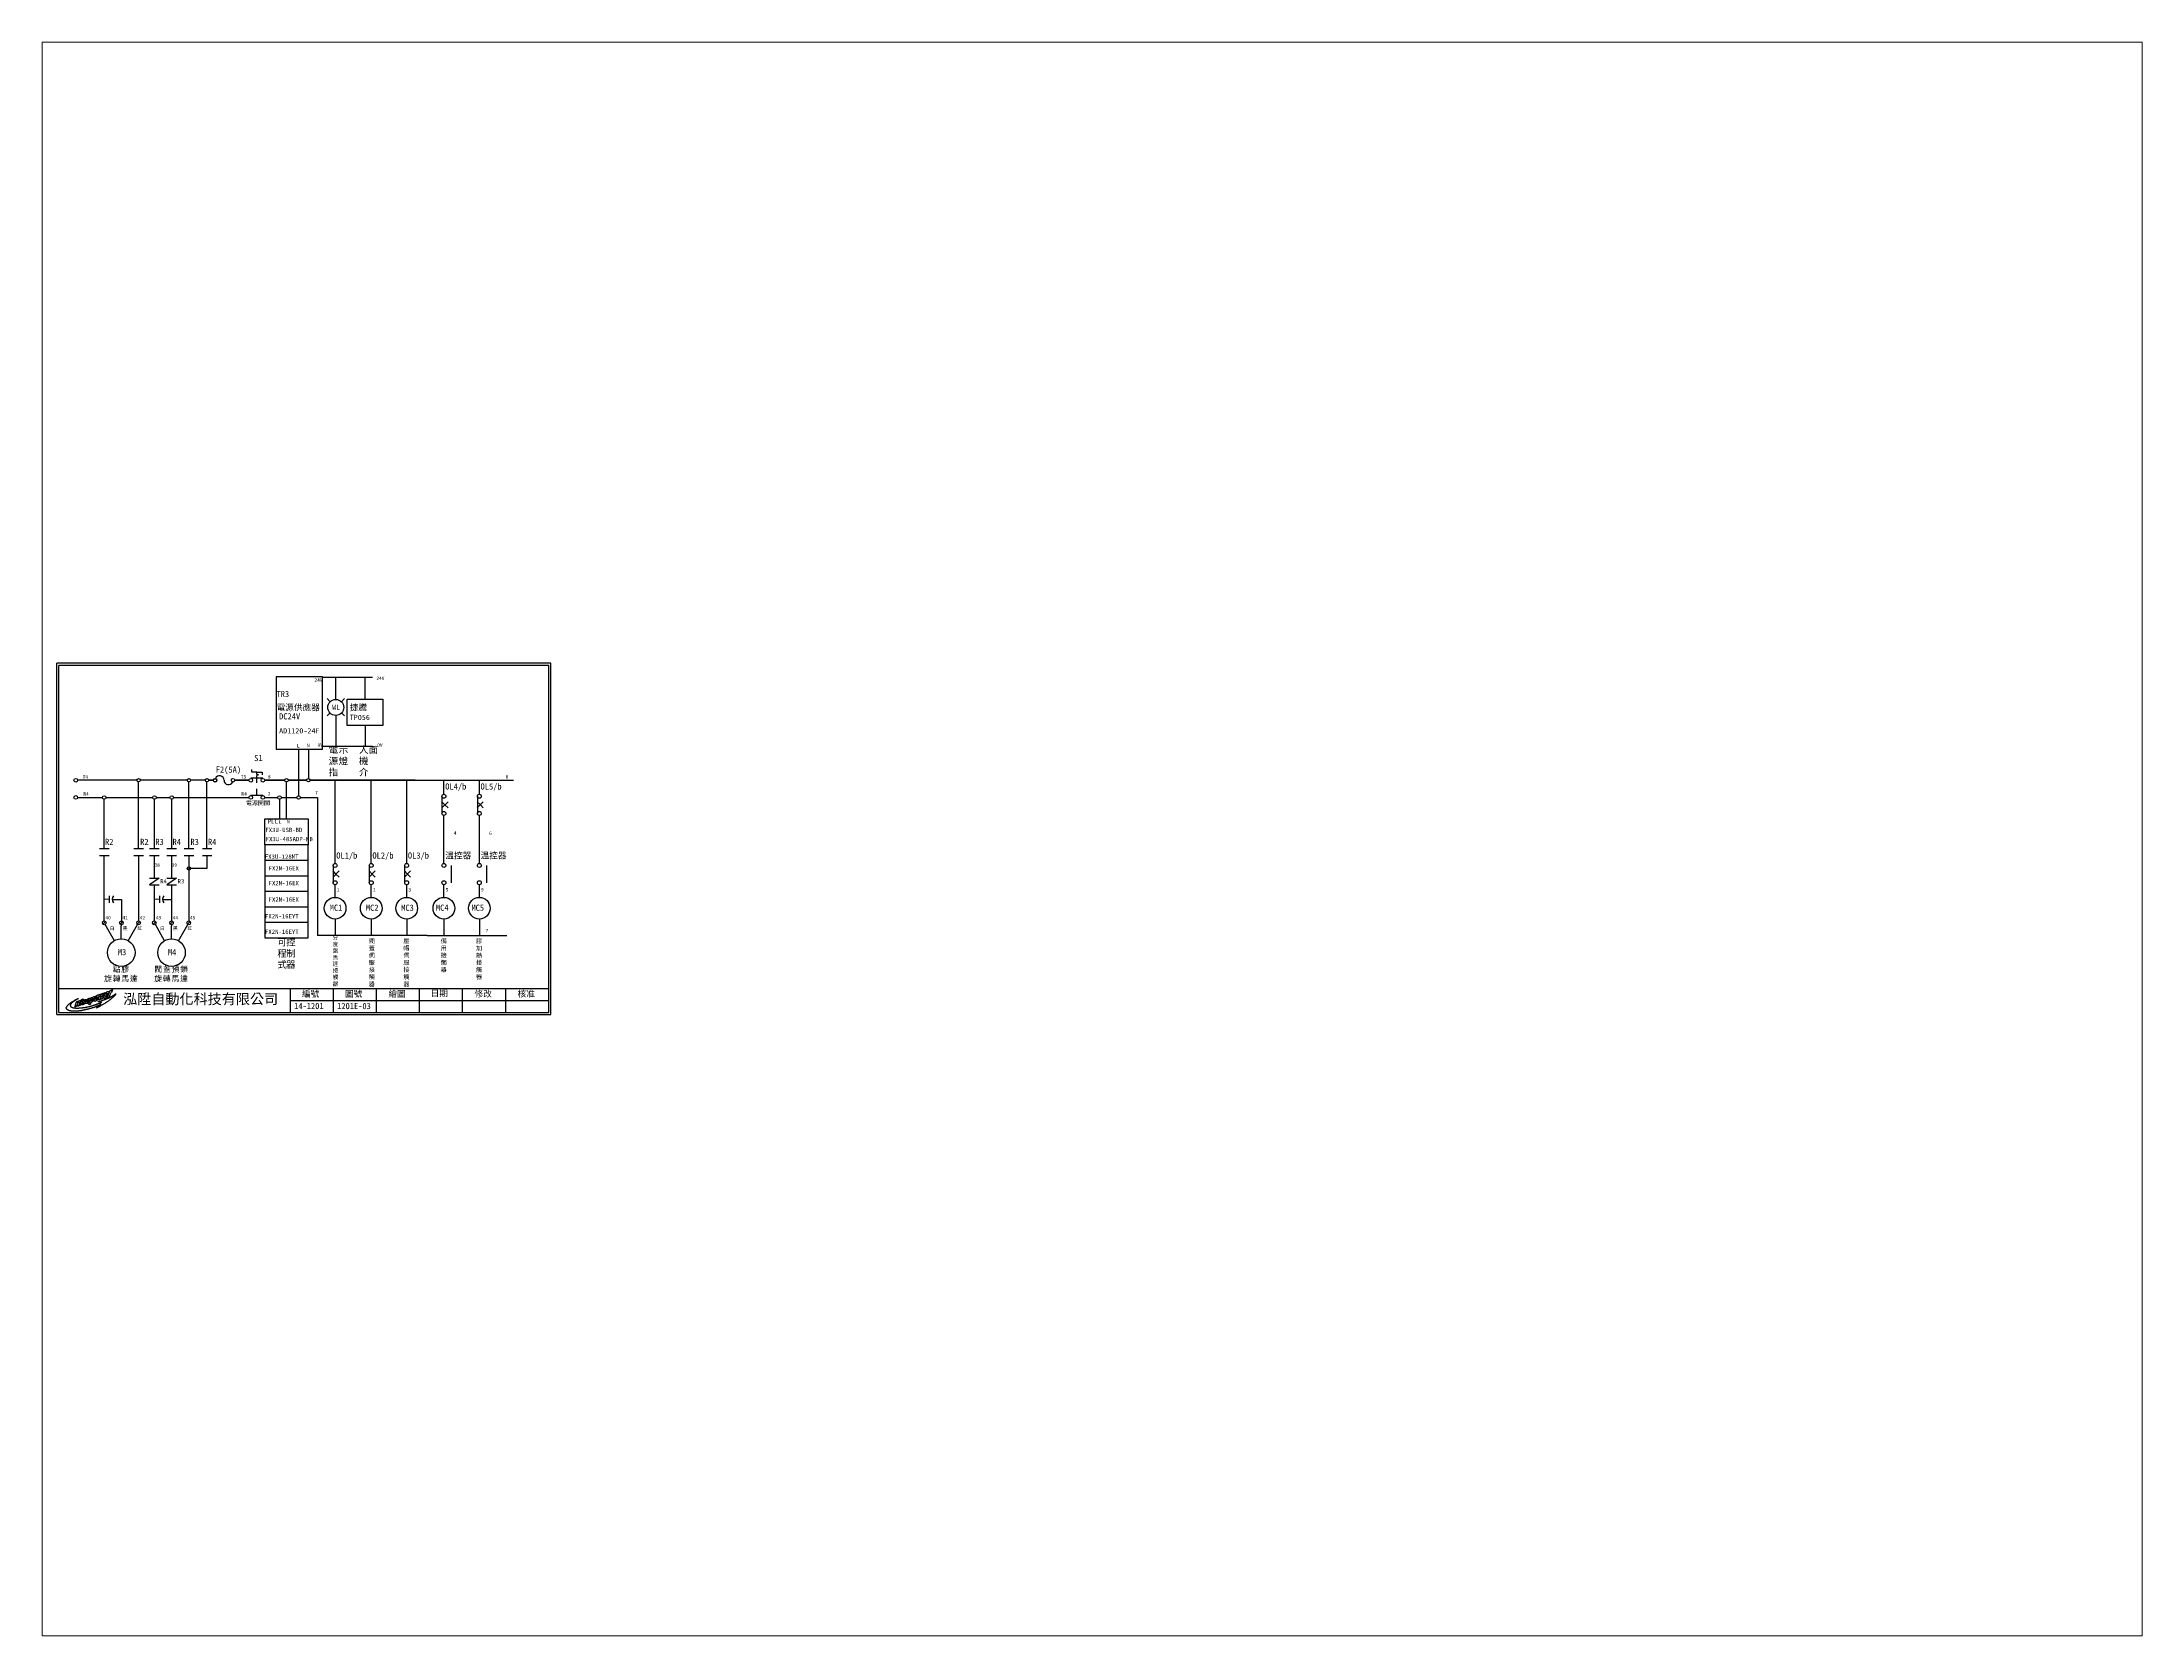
# Paper-space layout '配置1' of a CAD drawing. Extents: x 26 to 231, y 20 to 176.
# The model-space entities are those that its viewports show. They can reach past a viewport. Long polylines and large blocks are cut down to what shows.
import ezdxf
from ezdxf.enums import TextEntityAlignment as Align

# ---------------------------------------------------------------- set-up
doc = ezdxf.new("R2010")
doc.units = 0
doc.linetypes.add('DASHED', pattern=[0.2, 0.1, -0.1])
doc.layers.get('0').update_dxf_attribs({"linetype": 'CONTINUOUS'})
for name, color, linetype in [('7', 7, 'CONTINUOUS'), ('圖框層', 7, 'CONTINUOUS'), ('標尺寸層', 3, 'CONTINUOUS'), ('輪廓線層', 7, 'CONTINUOUS')]:
    doc.layers.add(name, color=color, linetype=linetype)
doc.styles.add('CNS', font='romanc.shx', dxfattribs={"bigfont": 'chineset.shx'})
doc.styles.add('STSL', font='kaiu.ttf')
doc.styles.add('標楷體', font='kaiu.ttf')

# ---------------------------------------------------------------- blocks, each defined once
blk = doc.blocks.new('FUSE')
at = {"color": 7}
for p, q in [((0, 0), (2.1, 0)), ((14.6, 0), (16.8, 0))]:
    blk.add_line(p, q, dxfattribs=at)
for centre in [(3.2, 0), (13.6, 0)]:
    blk.add_circle(centre, 1.07)
for centre, start, end in [((5.8, 0), 0, 156.116), ((11, 0), 180, 336.116)]:
    blk.add_arc(centre, 2.59, start, end, dxfattribs=at)

msp = doc.modelspace()

# ---------------------------------------------------------------- linework, layer by layer
for p, q in [((164.4, 199.2), (137.4, 199.2)), ((137.4, 199.2), (137.4, 157.2)), ((164.4, 157.2), (164.4, 199.2)), ((193.4, 198.7), (164.4, 198.7)), ((172.1, 190), (172.1, 198.7)), ((168.8, 184.7), (167.1, 186.5)), ((172.1, 186.1), (172.1, 190)), ((175.4, 184.7), (177.2, 186.5)), ((168.8, 178.2), (167.1, 176.4)), ((172.1, 176.8), (172.1, 172.9)), ((172.1, 172.9), (172.1, 158.7)), ((175.4, 178.2), (177.2, 176.4)), ((193.4, 158.7), (164.4, 158.7)), ((137.4, 157.2), (160.4, 157.2)), ((150.5, 157.2), (150.5, 130.1)), ((156.2, 157.2), (156.2, 140.1)), ((160.4, 157.2), (164.4, 157.2)), ((56.6, 139.1), (22.2, 139.1)), ((57.6, 99.4), (57.6, 138.1)), ((85.8, 139.1), (58.6, 139.1)), ((86.8, 99.4), (86.8, 138.1)), ((96.3, 139.1), (87.8, 139.1)), ((97.3, 99.4), (97.3, 138.1)), ((100.9, 139.1), (98.3, 139.1)), ((103.1, 139.1), (103, 139.1)), ((113.4, 139.1), (121.6, 139.1)), ((121.6, 139.1), (113.4, 139.1)), ((115.5, 139.1), (121.6, 139.1)), ((123.3, 143.8), (123.3, 145.3)), ((126.3, 143.8), (123.3, 143.8)), ((126.3, 143.8), (129.3, 143.8)), ((127.3, 142.2), (126.3, 142.4)), ((127.3, 142.2), (126.3, 141.9)), ((129.3, 143.8), (129.3, 142.3)), ((130.9, 139.1), (142.5, 139.1)), ((142.5, 139.1), (130.9, 139.1)), ((143.5, 116.6), (143.5, 138.1)), ((155.2, 139.1), (144.5, 139.1)), ((144.5, 139.1), (155.2, 139.1)), ((218.2, 139.1), (157.2, 139.1)), ((157.2, 139.1), (227.3, 139.1)), ((171.7, 90.8), (171.7, 139.1)), ((192.7, 90.8), (192.7, 139.1)), ((213.3, 90.8), (213.3, 139.1)), ((234.9, 131), (234.9, 139.1)), ((255.5, 131), (255.5, 139.1)), ((37.6, 99.4), (37.6, 128.1)), ((66.8, 99.4), (66.8, 128.1)), ((76.8, 99.4), (76.8, 128.1)), ((130.9, 129.1), (138.4, 129.1)), ((140.4, 129.1), (149.5, 129.1)), ((151.5, 129.1), (161.4, 129.1)), ((233.7, 123), (237.3, 126.6)), ((235.5, 124.8), (233.7, 126.6)), ((233.8, 129.8), (233.8, 119.8)), ((235.5, 124.8), (237.3, 123)), ((254.3, 123), (257.8, 126.6)), ((256.1, 124.8), (254.3, 126.6)), ((254.4, 129.8), (254.4, 119.8)), ((256.1, 124.8), (257.8, 123)), ((131, 116.6), (156, 116.6)), ((131, 101.6), (131, 116.6)), ((156, 116.6), (156, 101.6)), ((234.9, 90.8), (234.9, 118.7)), ((255.5, 90.8), (255.5, 118.7)), ((156, 101.6), (131, 101.6)), ((131, 101.6), (131, 92.6)), ((156, 92.6), (156, 101.6)), ((37.6, 57.4), (37.6, 95.4)), ((57.6, 95.4), (57.6, 57.4)), ((66.8, 82.3), (66.8, 95.4)), ((76.8, 82.3), (76.8, 95.4)), ((86.8, 95.4), (86.7, 57.4)), ((97.3, 87.9), (86.8, 87.9)), ((86.8, 87.9), (86.8, 87.9)), ((97.3, 95.4), (97.3, 87.9)), ((131, 92.6), (156, 92.6)), ((131, 92.6), (131, 83.6)), ((156, 83.6), (156, 92.6)), ((170.5, 89.6), (170.5, 79.6)), ((170.5, 82.8), (174, 86.4)), ((172.2, 84.6), (170.5, 86.4)), ((191.5, 82.8), (195, 86.4)), ((193.3, 84.6), (191.5, 86.4)), ((191.6, 89.6), (191.6, 79.6)), ((212.1, 89.6), (212.1, 79.6)), ((212.1, 82.8), (215.6, 86.4)), ((213.8, 84.6), (212.1, 86.4)), ((239.1, 89.6), (239.1, 79.6)), ((259.6, 89.6), (259.6, 79.6)), ((69.6, 82.3), (64, 78.3)), ((66.7, 78.3), (66.7, 57.4)), ((79.6, 82.3), (74, 78.3)), ((76.7, 78.3), (76.7, 57.4)), ((131, 83.6), (156, 83.6)), ((131, 83.6), (131, 74.6)), ((131, 74.6), (156, 74.6)), ((131, 74.6), (131, 65.6)), ((156, 74.6), (156, 83.6)), ((156, 65.6), (156, 74.6)), ((171.7, 71.1), (171.7, 78.5)), ((172.2, 84.6), (174, 82.8)), ((192.7, 71.1), (192.7, 78.5)), ((193.3, 84.6), (195, 82.8)), ((213.3, 71.1), (213.3, 78.5)), ((213.8, 84.6), (215.6, 82.8)), ((234.9, 71.1), (234.9, 78.5)), ((255.5, 71.1), (255.5, 78.5)), ((40.7, 69.9), (37.6, 70)), ((40.7, 67.9), (40.7, 71.9)), ((42.3, 69.9), (47.6, 69.9)), ((69.9, 69.9), (66.7, 70)), ((69.9, 67.9), (69.9, 71.9)), ((71.4, 69.9), (76.7, 69.9)), ((131, 65.6), (156, 65.6)), ((131, 65.6), (131, 56.6)), ((156, 56.6), (156, 65.6)), ((38.3, 57), (36.8, 55.5)), ((43.5, 45.9), (38.1, 55.4)), ((48.3, 57), (46.8, 55.5)), ((47.5, 55.2), (47.5, 54.6)), ((47.5, 47), (47.5, 54.6)), ((51.5, 45.9), (57, 55.4)), ((58.3, 57), (56.8, 55.5)), ((67.5, 57), (66, 55.5)), ((72.7, 45.9), (67.3, 55.4)), ((77.5, 57), (76, 55.5)), ((76.7, 55.2), (76.7, 54.6)), ((76.7, 47), (76.7, 54.6)), ((80.7, 45.9), (86.2, 55.4)), ((87.5, 57), (86, 55.5)), ((131, 56.6), (156, 56.6)), ((131, 56.6), (156, 56.6)), ((131, 56.6), (131, 47.6)), ((156, 47.6), (156, 56.6)), ((171.7, 58.5), (171.7, 48.9)), ((192.7, 58.5), (192.7, 48.9)), ((213.3, 58.5), (213.3, 48.9)), ((234.9, 58.5), (234.9, 48.9)), ((255.5, 58.5), (255.5, 48.9)), ((131, 47.6), (156, 47.6))]:
    msp.add_line(p, q)
for centre, radius in [((172.1, 181.4), 4.64), ((21.1, 139.1), 1.07), ((57.6, 139.1), 1), ((86.8, 139.1), 1), ((97.3, 139.1), 1), ((156.2, 139.1), 1), ((21.1, 129.1), 1.07), ((37.6, 129.1), 1), ((66.8, 129.1), 1), ((76.8, 129.1), 1), ((150.5, 129.1), 1), ((86.8, 87.9), 1), ((171.7, 64.8), 6.3), ((192.7, 64.8), 6.3), ((213.3, 64.8), 6.3), ((234.9, 64.8), 6.3), ((255.5, 64.8), 6.3), ((37.6, 56.3), 1.07), ((47.6, 56.3), 1.07), ((57.6, 56.3), 1.07), ((66.7, 56.3), 1.07), ((76.7, 56.3), 1.07), ((86.7, 56.3), 1.07), ((47.5, 39), 8), ((76.7, 39), 8)]:
    msp.add_circle(centre, radius)
for centre in [(45.5, 70), (74.7, 70)]:
    msp.add_arc(centre, 3.23, 141.7755, 218.4018)
at = {"layer": '7'}
for p, q in [((122.7, 140.5), (129.8, 140.5)), ((126.3, 142.4), (126.3, 143.8)), ((126.3, 140.5), (126.3, 141.9)), ((122.7, 130.5), (129.8, 130.5))]:
    msp.add_line(p, q, dxfattribs=at)
at = {"layer": '7', "linetype": 'DASHED'}
msp.add_line((126.3, 130.5), (126.3, 140.5), dxfattribs=at)
at = {"layer": '7'}
for centre in [(122.7, 139.1), (129.8, 139.1), (122.7, 129.1), (129.8, 129.1)]:
    msp.add_circle(centre, 1.07, dxfattribs=at)
at = {"layer": '圖框層', "color": 7}
for p, q in [((297, 207), (10, 207)), ((10, 3), (10, 207)), ((295.8, 205.7), (11.2, 205.7)), ((11.2, 4.2), (11.2, 205.7)), ((295.8, 4.2), (295.8, 205.7)), ((297, 3), (297, 207)), ((11.2, 18.2), (295.8, 18.2)), ((145.8, 4.2), (145.8, 18.2)), ((170.8, 4.2), (170.8, 18.2)), ((195.8, 4.2), (195.8, 18.2)), ((220.8, 4.2), (220.8, 18.2)), ((245.8, 4.2), (245.8, 18.2)), ((270.8, 4.2), (270.8, 18.2)), ((10, 3), (297, 3)), ((11.2, 4.2), (295.8, 4.2)), ((145.8, 11.2), (295.8, 11.2))]:
    msp.add_line(p, q, dxfattribs=at)
at = {"layer": '標尺寸層', "color": 7}
for p, q in [((189.1, 186.2), (189.1, 198.7)), ((189.1, 170.8), (189.1, 158.7)), ((227.3, 139.1), (255.5, 139.1)), ((255.5, 139.1), (275.3, 139.1)), ((22.2, 129.1), (36.6, 129.1)), ((38.6, 129.1), (65.8, 129.1)), ((67.8, 129.1), (75.8, 129.1)), ((77.8, 129.1), (121.6, 129.1)), ((139.4, 129.1), (139.4, 129.1)), ((139.4, 128.1), (139.4, 116.6)), ((161.4, 129.1), (161.4, 48.9)), ((34.8, 99.4), (40.4, 99.4)), ((54.8, 99.4), (60.4, 99.4)), ((64, 99.4), (69.6, 99.4)), ((74, 99.4), (79.6, 99.4)), ((84, 99.4), (89.6, 99.4)), ((94.6, 99.4), (100.1, 99.4)), ((34.8, 95.4), (40.4, 95.4)), ((54.8, 95.4), (60.4, 95.4)), ((64, 95.4), (69.6, 95.4)), ((74, 95.4), (79.6, 95.4)), ((84, 95.4), (89.6, 95.4)), ((94.6, 95.4), (100.1, 95.4)), ((64, 82.3), (69.6, 82.3)), ((64, 78.3), (69.6, 78.3)), ((74, 82.3), (79.6, 82.3)), ((74, 78.3), (79.6, 78.3)), ((47.6, 69.9), (47.6, 57.4)), ((225.2, 48.9), (161.4, 48.9)), ((225.2, 48.9), (255.5, 48.9)), ((255.5, 48.9), (271.5, 48.9))]:
    msp.add_line(p, q, dxfattribs=at)
msp.add_lwpolyline([(178.7, 186.2), (199.4, 186.2), (199.4, 170.8), (178.7, 170.8)], close=True, dxfattribs=at)
for centre, radius in [((102, 139.1), 1), ((143.5, 139.1), 1), ((139.4, 129.1), 1), ((234.9, 129.8), 1.15), ((255.5, 129.8), 1.15), ((234.9, 119.8), 1.15), ((255.5, 119.8), 1.15), ((171.7, 89.6), 1.15), ((192.7, 89.6), 1.15), ((213.3, 89.6), 1.15), ((234.9, 89.6), 1.15), ((255.5, 89.6), 1.15), ((171.7, 79.6), 1.15), ((192.7, 79.6), 1.15), ((213.3, 79.6), 1.15), ((234.9, 79.6), 1.15), ((255.5, 79.6), 1.15)]:
    msp.add_circle(centre, radius, dxfattribs=at)
at = {"layer": '輪廓線層', "color": 1}
msp.add_lwpolyline([(34.6, 8.4), (34.3, 8.3), (34, 8.2), (33.7, 8.1), (33.4, 7.9), (33.1, 7.8), (32.8, 7.7), (32.5, 7.5), (32.2, 7.4), (32, 7.3), (31.7, 7.2), (31.5, 7.2), (31.3, 7.1), (31.1, 7), (30.9, 6.9), (30.6, 6.9), (30.4, 6.8), (30.2, 6.7), (29.9, 6.6), (29.6, 6.6), (29.3, 6.5), (29, 6.4), (28.7, 6.3), (28.4, 6.2), (28.2, 6.2), (27.9, 6.1), (27.7, 6), (27.4, 6), (27.2, 5.9), (27, 5.9), (26.8, 5.8), (26.6, 5.8), (26.4, 5.7), (26.2, 5.7), (26, 5.6), (25.9, 5.6), (25.7, 5.6), (25.5, 5.5), (25.3, 5.5), (25.1, 5.5), (24.9, 5.4), (24.8, 5.4), (24.6, 5.4), (24.4, 5.3), (24.2, 5.3), (24, 5.3), (23.9, 5.3), (23.7, 5.2), (23.5, 5.2), (23.4, 5.2), (23.2, 5.2), (23, 5.2), (22.9, 5.2), (22.7, 5.1), (22.6, 5.1), (22.4, 5.1), (22.2, 5.1), (22.1, 5.1), (21.9, 5.1), (21.7, 5.1), (21.6, 5.1), (21.4, 5), (21.2, 5), (21, 5), (20.9, 5), (20.7, 5), (20.5, 5), (20.4, 5), (20.3, 5), (20.1, 5), (20, 5), (19.8, 5), (19.7, 5), (19.6, 5), (19.5, 5), (19.4, 5), (19.2, 5.1), (19.1, 5.1), (19, 5.1), (18.9, 5.1), (18.8, 5.1), (18.7, 5.1), (18.5, 5.1), (18.4, 5.1), (18.3, 5.2), (18.1, 5.2), (18, 5.2), (17.9, 5.2), (17.7, 5.2), (17.6, 5.3), (17.5, 5.3), (17.3, 5.3), (17.2, 5.4), (17.1, 5.4), (16.9, 5.5), (16.8, 5.5), (16.7, 5.6), (16.6, 5.6), (16.5, 5.7), (16.4, 5.7), (16.3, 5.7), (16.2, 5.8), (16.2, 5.8), (16.1, 5.9), (16, 5.9), (16, 6), (15.9, 6), (15.9, 6.1), (15.9, 6.1), (15.8, 6.1), (15.8, 6.2), (15.8, 6.2), (15.8, 6.2), (15.8, 6.3), (15.7, 6.3), (15.7, 6.3), (15.7, 6.4), (15.7, 6.4), (15.7, 6.4), (15.7, 6.5), (15.7, 6.5), (15.7, 6.5), (15.7, 6.6), (15.7, 6.6), (15.7, 6.6), (15.7, 6.7), (15.7, 6.7), (15.6, 6.7), (15.6, 6.8), (15.6, 6.8), (15.6, 6.9), (15.6, 6.9), (15.6, 6.9), (15.6, 7), (15.6, 7), (15.6, 7), (15.6, 7.1), (15.6, 7.1), (15.6, 7.2), (15.6, 7.2), (15.6, 7.2), (15.7, 7.3), (15.7, 7.3), (15.7, 7.4), (15.7, 7.4), (15.8, 7.5), (15.8, 7.5), (15.8, 7.6), (15.9, 7.7), (15.9, 7.8), (16, 7.8), (16, 7.9), (16.1, 8), (16.2, 8.1), (16.2, 8.2), (16.3, 8.3), (16.4, 8.4), (16.5, 8.5), (16.6, 8.6), (16.7, 8.7), (16.8, 8.8), (16.9, 8.9), (17, 9), (17.1, 9.1), (17.3, 9.2), (17.4, 9.3), (17.5, 9.4), (17.7, 9.5), (17.8, 9.6), (17.9, 9.7), (18.1, 9.8), (18.2, 9.9), (18.3, 10), (18.5, 10.1), (18.6, 10.2), (18.7, 10.3), (18.8, 10.4), (19, 10.4), (19.1, 10.5), (19.2, 10.6), (19.3, 10.7), (19.4, 10.7), (19.5, 10.8), (19.6, 10.8), (19.8, 10.9), (19.9, 11), (20, 11), (20.1, 11.1), (20.2, 11.1), (20.3, 11.2), (20.4, 11.3), (20.6, 11.4), (20.8, 11.5), (20.9, 11.6), (21.1, 11.7), (21.3, 11.8), (21.6, 11.9), (21.8, 12), (21.9, 12.1), (22.1, 12.2), (22.3, 12.2), (22.4, 12.3), (22.5, 12.3), (22.6, 12.4), (22.6, 12.4), (22.7, 12.4), (22.7, 12.4), (22.7, 12.4), (22.6, 12.3), (22.6, 12.3), (22.6, 12.3), (22.5, 12.2), (22.4, 12.2), (22.4, 12.2), (22.3, 12.1), (22.2, 12.1), (22.1, 12), (22, 11.9), (21.9, 11.9), (21.7, 11.8), (21.6, 11.8), (21.5, 11.7), (21.4, 11.6), (21.3, 11.5), (21.1, 11.5), (21, 11.4), (20.9, 11.3), (20.7, 11.2), (20.6, 11.2), (20.5, 11.1), (20.3, 11), (20.2, 10.9), (20.1, 10.8), (20, 10.7), (19.9, 10.7), (19.7, 10.6), (19.6, 10.5), (19.5, 10.4), (19.4, 10.3), (19.3, 10.3), (19.2, 10.2), (19.1, 10.1), (19, 10), (18.9, 9.9), (18.8, 9.8), (18.7, 9.7), (18.6, 9.6), (18.6, 9.6), (18.5, 9.5), (18.4, 9.4), (18.4, 9.3), (18.3, 9.3), (18.2, 9.2), (18.2, 9.1), (18.2, 9.1), (18.1, 9), (18.1, 8.9), (18.1, 8.9), (18, 8.8), (18, 8.8), (18, 8.7), (18, 8.6), (18, 8.6), (18, 8.5), (18, 8.5), (17.9, 8.4), (17.9, 8.4), (17.9, 8.3), (17.9, 8.3), (17.9, 8.2), (18, 8.2), (18, 8.2), (18, 8.1), (18, 8.1), (18, 8), (18, 8), (18, 8), (18, 7.9), (18.1, 7.9), (18.1, 7.9), (18.1, 7.8), (18.1, 7.8), (18.2, 7.8), (18.2, 7.7), (18.2, 7.7), (18.2, 7.7), (18.3, 7.6), (18.3, 7.6), (18.4, 7.6), (18.4, 7.5), (18.4, 7.5), (18.5, 7.5), (18.5, 7.5), (18.6, 7.4), (18.7, 7.4), (18.7, 7.4), (18.8, 7.3), (18.8, 7.3), (18.9, 7.3), (19, 7.2), (19, 7.2), (19.1, 7.2), (19.2, 7.2), (19.3, 7.1), (19.3, 7.1), (19.4, 7.1), (19.5, 7.1), (19.6, 7), (19.6, 7), (19.7, 7), (19.8, 7), (19.9, 7), (20, 7), (20.1, 6.9), (20.2, 6.9), (20.3, 6.9), (20.4, 6.9), (20.5, 6.9), (20.6, 6.9), (20.8, 6.9), (20.9, 6.8), (21, 6.8), (21.2, 6.8), (21.3, 6.8), (21.5, 6.8), (21.6, 6.8), (21.8, 6.8), (21.9, 6.8), (22.1, 6.8), (22.3, 6.8), (22.5, 6.8), (22.7, 6.8), (22.8, 6.8), (23, 6.9), (23.2, 6.9), (23.4, 6.9), (23.6, 6.9), (23.8, 6.9), (24, 6.9), (24.1, 6.9), (24.3, 7), (24.5, 7), (24.7, 7), (24.8, 7), (25, 7), (25.1, 7.1), (25.3, 7.1), (25.5, 7.1), (25.7, 7.1), (25.9, 7.2), (26, 7.2), (26.3, 7.2), (26.5, 7.2), (26.7, 7.3), (27, 7.3), (27.2, 7.4), (27.5, 7.4), (27.8, 7.5), (28.1, 7.5), (28.3, 7.6), (28.6, 7.7), (28.9, 7.7), (29.2, 7.8), (29.5, 7.9), (29.7, 8), (30, 8), (30.3, 8.1), (30.5, 8.2), (30.7, 8.2), (31, 8.3), (31.2, 8.4), (31.4, 8.4), (31.6, 8.5), (31.8, 8.5), (31.9, 8.6), (32.1, 8.6), (32.2, 8.7), (32.4, 8.7), (32.5, 8.8), (32.6, 8.8), (32.7, 8.8), (32.8, 8.9), (32.9, 8.9), (33, 9), (33.1, 9), (33.3, 9.1), (33.4, 9.1), (33.6, 9.2), (33.8, 9.2), (33.9, 9.3), (34.1, 9.4), (34.3, 9.4), (34.4, 9.5), (34.6, 9.6), (34.7, 9.6), (34.8, 9.6), (35, 9.7), (35.1, 9.7), (35.2, 9.8), (35.3, 9.8), (35.4, 9.9), (35.5, 9.9), (35.6, 9.9), (35.7, 10), (35.8, 10), (35.9, 10.1), (36, 10.1), (36, 10.1), (36, 10.2), (36.1, 10.2), (36.1, 10.2), (36, 10.2), (36, 10.2), (35.9, 10.2), (35.9, 10.3), (35.8, 10.3), (35.7, 10.3), (35.6, 10.3), (35.6, 10.3), (35.5, 10.3), (35.4, 10.3), (35.3, 10.3), (35.2, 10.3), (35.1, 10.3), (35, 10.4), (35, 10.4), (34.9, 10.4), (34.8, 10.4), (34.7, 10.4), (34.6, 10.4), (34.5, 10.4), (34.4, 10.4), (34.3, 10.4), (34.3, 10.4), (34.2, 10.5), (34.2, 10.5), (34.1, 10.5), (34.1, 10.5), (34.1, 10.5), (34, 10.5), (34, 10.5), (34.1, 10.5), (34.1, 10.6), (34.1, 10.6), (34.2, 10.6), (34.2, 10.6), (34.3, 10.6), (34.4, 10.7), (34.5, 10.7), (34.6, 10.7), (34.8, 10.8), (34.9, 10.8), (35.1, 10.8), (35.2, 10.9), (35.4, 10.9), (35.5, 11), (35.7, 11), (35.9, 11.1), (36.1, 11.1), (36.3, 11.2), (36.4, 11.2), (36.6, 11.3), (36.8, 11.4), (37, 11.4), (37.2, 11.5), (37.4, 11.5), (37.6, 11.6), (37.7, 11.7), (37.9, 11.7), (38.1, 11.8), (38.3, 11.9), (38.6, 12), (38.8, 12), (39, 12.1), (39.3, 12.3), (39.5, 12.4), (39.8, 12.5), (40.1, 12.6), (40.3, 12.7), (40.6, 12.8), (40.8, 12.9), (41, 13.1), (41.2, 13.2), (41.4, 13.3), (41.6, 13.4), (41.8, 13.5), (42, 13.6), (42.2, 13.7), (42.3, 13.8), (42.5, 13.9), (42.7, 14), (42.8, 14.1), (43, 14.2), (43.1, 14.3), (43.3, 14.4), (43.4, 14.5), (43.6, 14.6), (43.7, 14.7), (43.9, 14.8), (44, 14.9), (44.1, 15), (44.2, 15), (44.2, 15.1), (44.3, 15.1), (44.4, 15.1), (44.4, 15.1), (44.4, 15.1), (44.4, 15.1), (44.3, 15), (44.3, 14.9), (44.3, 14.9), (44.2, 14.8), (44.2, 14.7), (44.1, 14.6), (44.1, 14.6), (44, 14.5), (44, 14.4), (43.9, 14.4), (43.9, 14.3), (43.8, 14.2), (43.8, 14.2), (43.7, 14.1), (43.6, 14), (43.6, 13.9), (43.5, 13.9), (43.4, 13.8), (43.3, 13.7), (43.2, 13.6), (43.1, 13.5), (43, 13.4), (42.9, 13.3), (42.8, 13.2), (42.7, 13), (42.5, 12.9), (42.4, 12.8), (42.2, 12.7), (42.1, 12.5), (41.9, 12.4), (41.8, 12.2), (41.6, 12.1), (41.4, 12), (41.2, 11.8), (41.1, 11.7), (40.9, 11.5), (40.6, 11.3), (40.4, 11.2), (40.2, 11), (39.9, 10.9), (39.7, 10.7), (39.4, 10.5), (39.2, 10.3), (38.9, 10.2), (38.7, 10), (38.4, 9.8), (38.1, 9.7), (37.9, 9.5), (37.6, 9.3), (37.4, 9.2), (37.1, 9), (36.8, 8.9), (36.6, 8.7), (36.3, 8.6), (36, 8.4), (35.8, 8.3), (35.5, 8.1), (35.3, 8), (35, 7.8), (34.8, 7.7), (34.6, 7.6), (34.4, 7.5), (34.3, 7.4), (34.1, 7.3), (34, 7.3), (33.8, 7.2), (33.7, 7.1), (33.6, 7.1), (33.5, 7), (33.4, 7), (33.4, 7), (33.3, 6.9), (33.2, 6.9), (33.2, 6.9), (33.2, 6.9), (33.1, 6.9), (33.2, 6.9), (33.2, 6.9), (33.2, 7), (33.3, 7), (33.4, 7.1), (33.4, 7.2), (33.6, 7.2), (33.7, 7.3), (33.8, 7.4), (33.9, 7.5), (34.1, 7.7), (34.3, 7.8), (34.4, 7.9), (34.6, 8), (34.7, 8.1), (34.9, 8.3), (35.1, 8.4), (35.2, 8.5), (35.3, 8.6), (35.4, 8.7), (35.5, 8.7), (35.6, 8.8), (35.7, 8.9), (35.7, 8.9), (35.7, 8.9), (35.7, 8.9), (35.6, 8.9), (35.5, 8.8), (35.4, 8.8), (35.2, 8.7), (35, 8.6), (34.8, 8.5)], close=True, dxfattribs=at)
at = {"layer": '輪廓線層', "color": 116}
for points in [[(27.8, 10.4), (27.8, 10.3), (27.8, 10.3), (27.8, 10.3), (27.8, 10.3), (27.8, 10.3), (27.8, 10.3), (27.8, 10.3), (27.8, 10.2), (27.8, 10.2), (27.8, 10.2), (27.8, 10.2), (27.8, 10.2), (27.9, 10.2), (27.9, 10.2), (27.9, 10.2), (27.9, 10.2), (27.9, 10.2), (27.9, 10.2), (28, 10.2), (28, 10.2), (28, 10.2), (28, 10.2), (28, 10.2), (28.1, 10.2), (28.1, 10.3), (28.1, 10.3), (28.1, 10.3), (28.2, 10.3), (28.2, 10.3), (28.2, 10.3), (28.2, 10.3), (28.2, 10.3), (28.2, 10.4), (28.3, 10.4), (28.3, 10.4), (28.3, 10.4), (28.3, 10.4), (28.3, 10.4), (28.3, 10.5), (28.3, 10.5), (28.3, 10.5), (28.4, 10.5), (28.4, 10.5), (28.4, 10.5), (28.4, 10.5), (28.4, 10.5), (28.5, 10.5), (28.5, 10.5), (28.5, 10.6), (28.6, 10.6), (28.7, 10.6), (28.7, 10.6), (28.8, 10.6), (28.8, 10.6), (28.9, 10.6), (28.9, 10.6), (29, 10.6), (29, 10.6), (29, 10.6), (29, 10.6), (29, 10.6), (29, 10.6), (29, 10.5), (29, 10.5), (29, 10.5), (28.9, 10.5), (28.9, 10.4), (28.9, 10.4), (28.9, 10.4), (28.9, 10.4), (28.9, 10.3), (28.8, 10.3), (28.8, 10.3), (28.8, 10.3), (28.8, 10.2), (28.8, 10.2), (28.7, 10.2), (28.7, 10.2), (28.7, 10.1), (28.7, 10.1), (28.7, 10.1), (28.6, 10), (28.6, 10), (28.6, 10), (28.6, 10), (28.5, 9.9), (28.5, 9.9), (28.5, 9.9), (28.4, 9.8), (28.4, 9.8), (28.4, 9.8), (28.3, 9.8), (28.3, 9.7), (28.3, 9.7), (28.2, 9.7), (28.2, 9.7), (28.1, 9.6), (28.1, 9.6), (28.1, 9.6), (28, 9.6), (28, 9.5), (27.9, 9.5), (27.9, 9.5), (27.9, 9.5), (27.8, 9.4), (27.8, 9.4), (27.8, 9.4), (27.7, 9.4), (27.7, 9.4), (27.7, 9.4), (27.6, 9.4), (27.6, 9.4), (27.6, 9.4), (27.5, 9.4), (27.5, 9.4), (27.5, 9.4), (27.4, 9.4), (27.4, 9.4), (27.4, 9.4), (27.3, 9.4), (27.3, 9.4), (27.3, 9.4), (27.2, 9.4), (27.2, 9.4), (27.2, 9.4), (27.2, 9.4), (27.1, 9.4), (27.1, 9.5), (27.1, 9.5), (27.1, 9.5), (27.1, 9.5), (27, 9.5), (27, 9.6), (27, 9.6), (27, 9.6), (27, 9.6), (27, 9.7), (27, 9.7), (27, 9.7), (27, 9.7), (27, 9.8), (27, 9.8), (27, 9.8), (27, 9.9), (27, 9.9), (27, 10), (27, 10), (27, 10), (27, 10.1), (27, 10.1), (27, 10.2), (27, 10.2), (27, 10.3), (27, 10.3), (27, 10.3), (27, 10.4), (27, 10.4), (27.1, 10.5), (27.1, 10.5), (27.1, 10.6), (27.1, 10.6), (27.1, 10.6), (27.1, 10.7), (27.1, 10.7), (27.2, 10.8), (27.2, 10.8), (27.2, 10.9), (27.2, 10.9), (27.2, 10.9), (27.3, 11), (27.3, 11), (27.3, 11.1), (27.3, 11.1), (27.4, 11.2), (27.4, 11.2), (27.4, 11.3), (27.4, 11.3), (27.5, 11.4), (27.5, 11.4), (27.5, 11.5), (27.6, 11.5), (27.6, 11.6), (27.6, 11.6), (27.7, 11.7), (27.7, 11.7), (27.8, 11.8), (27.8, 11.8), (27.9, 11.9), (28, 12), (28, 12), (28.1, 12.1), (28.1, 12.2), (28.2, 12.2), (28.3, 12.3), (28.3, 12.3), (28.4, 12.3), (28.4, 12.4), (28.5, 12.4), (28.5, 12.4), (28.6, 12.4), (28.6, 12.5), (28.6, 12.5), (28.7, 12.5), (28.7, 12.5), (28.8, 12.5), (28.8, 12.5), (28.8, 12.6), (28.9, 12.6), (28.9, 12.6), (28.9, 12.6), (29, 12.6), (29, 12.6), (29, 12.6), (29.1, 12.6), (29.1, 12.6), (29.1, 12.6), (29.1, 12.6), (29.2, 12.6), (29.2, 12.6), (29.2, 12.6), (29.2, 12.5), (29.3, 12.5), (29.3, 12.5), (29.3, 12.5), (29.3, 12.5), (29.3, 12.5), (29.3, 12.5), (29.4, 12.5), (29.4, 12.5), (29.4, 12.5), (29.4, 12.4), (29.4, 12.4), (29.4, 12.4), (29.4, 12.4), (29.4, 12.3), (29.4, 12.3), (29.5, 12.3), (29.5, 12.3), (29.5, 12.2), (29.5, 12.2), (29.5, 12.2), (29.5, 12.1), (29.5, 12.1), (29.5, 12.1), (29.5, 12.1), (29.5, 12), (29.5, 12), (29.5, 11.9), (29.5, 11.9), (29.4, 11.9), (29.4, 11.8), (29.4, 11.8), (29.4, 11.7), (29.4, 11.7), (29.4, 11.7), (29.4, 11.6), (29.4, 11.6), (29.4, 11.5), (29.4, 11.5), (29.4, 11.5), (29.4, 11.4), (29.4, 11.4), (29.4, 11.3), (29.3, 11.3), (29.3, 11.3), (29.3, 11.2), (29.3, 11.2), (29.3, 11.2), (29.3, 11.1), (29.3, 11.1), (29.2, 11.1), (29.2, 11.1), (29.2, 11), (29.1, 11), (29.1, 11), (29, 11), (28.9, 10.9), (28.9, 10.9), (28.8, 10.9), (28.8, 10.9), (28.7, 10.9), (28.6, 10.8), (28.6, 10.8), (28.5, 10.8), (28.5, 10.8), (28.4, 10.8), (28.4, 10.7), (28.3, 10.7), (28.3, 10.7), (28.2, 10.7), (28.2, 10.7), (28.1, 10.7), (28.1, 10.7), (28, 10.6), (28, 10.6), (28, 10.6), (27.9, 10.6), (27.9, 10.6), (27.9, 10.6), (27.9, 10.6), (27.8, 10.6), (27.8, 10.6), (27.8, 10.5), (27.8, 10.5), (27.8, 10.5), (27.8, 10.5), (27.8, 10.5), (27.8, 10.4), (27.8, 10.4), (27.8, 10.4), (27.8, 10.4)], [(31.3, 11.1), (31.1, 10.8), (30.7, 10.4), (30.5, 10.2), (30.4, 10.2), (30.2, 10.1), (30.1, 10.2), (30, 10.2), (30, 10.3), (29.9, 10.4), (29.9, 10.2), (29.9, 10), (29.8, 9.8), (29.6, 9.4), (29.6, 9.1), (29.5, 9), (29.5, 8.9), (29.1, 8.8), (28.7, 8.7), (28.8, 9), (28.9, 9.4), (28.9, 9.6), (29.1, 10), (29.3, 10.5), (29.4, 10.9), (29.7, 11.6), (29.9, 12.3), (30.1, 12.9), (30.9, 13.2), (30.9, 13), (31, 13.2), (31.3, 13.4), (31.5, 13.6), (31.8, 13.6), (31.9, 13.5), (32, 13.4), (32, 13.2), (32, 12.9), (31.9, 12.7), (31.8, 12.4), (31.7, 12.1), (31.6, 11.9), (31.5, 11.5)], [(30.9, 12.5), (30.9, 12.5), (30.9, 12.5), (31, 12.4), (31, 12.4), (31, 12.4), (31, 12.4), (31, 12.4), (31, 12.4), (31, 12.4), (31, 12.4), (31, 12.4), (31, 12.4), (31, 12.3), (31, 12.3), (31, 12.3), (31, 12.3), (31, 12.3), (31, 12.2), (31, 12.2), (31, 12.2), (31, 12.2), (31, 12.2), (31, 12.1), (31, 12.1), (31, 12.1), (31, 12), (31, 12), (31, 12), (31, 12), (31, 11.9), (31, 11.9), (30.9, 11.9), (30.9, 11.8), (30.9, 11.8), (30.9, 11.8), (30.9, 11.7), (30.9, 11.7), (30.9, 11.7), (30.8, 11.6), (30.8, 11.6), (30.8, 11.6), (30.8, 11.5), (30.8, 11.5), (30.8, 11.5), (30.8, 11.5), (30.7, 11.4), (30.7, 11.4), (30.7, 11.4), (30.7, 11.4), (30.7, 11.3), (30.7, 11.3), (30.7, 11.3), (30.6, 11.3), (30.6, 11.3), (30.6, 11.2), (30.6, 11.2), (30.6, 11.2), (30.6, 11.2), (30.6, 11.2), (30.5, 11.2), (30.5, 11.2), (30.5, 11.1), (30.5, 11.1), (30.5, 11.1), (30.5, 11.1), (30.5, 11.1), (30.4, 11.1), (30.4, 11.1), (30.4, 11.1), (30.4, 11.1), (30.4, 11.1), (30.4, 11.1), (30.4, 11.1), (30.4, 11.1), (30.3, 11.1), (30.3, 11.1), (30.3, 11.1), (30.3, 11.1), (30.3, 11.2), (30.3, 11.2), (30.3, 11.2), (30.3, 11.2), (30.3, 11.2), (30.3, 11.2), (30.3, 11.3), (30.3, 11.3), (30.3, 11.3), (30.3, 11.3), (30.3, 11.4), (30.3, 11.4), (30.3, 11.4), (30.3, 11.4), (30.3, 11.5), (30.3, 11.5), (30.3, 11.5), (30.3, 11.5), (30.4, 11.6), (30.4, 11.6), (30.4, 11.6), (30.4, 11.7), (30.4, 11.7), (30.4, 11.7), (30.4, 11.7), (30.4, 11.8), (30.4, 11.8), (30.4, 11.8), (30.5, 11.9), (30.5, 11.9), (30.5, 11.9), (30.5, 11.9), (30.5, 12), (30.5, 12), (30.5, 12), (30.6, 12.1), (30.6, 12.1), (30.6, 12.1), (30.6, 12.2), (30.6, 12.2), (30.6, 12.2), (30.7, 12.2), (30.7, 12.3), (30.7, 12.3), (30.7, 12.3), (30.7, 12.3), (30.7, 12.3), (30.8, 12.4), (30.8, 12.4), (30.8, 12.4), (30.8, 12.4), (30.8, 12.4), (30.8, 12.4), (30.9, 12.4), (30.9, 12.4), (30.9, 12.4), (30.9, 12.5)], [(32.3, 10.7), (32.2, 10.7), (32.2, 10.7), (32.2, 10.7), (32.1, 10.7), (32.1, 10.8), (32.1, 10.8), (32.1, 10.8), (32, 10.8), (32, 10.8), (32, 10.8), (32, 10.8), (31.9, 10.9), (31.9, 10.9), (31.9, 10.9), (31.9, 10.9), (31.9, 10.9), (31.9, 11), (31.8, 11), (31.8, 11), (31.8, 11), (31.8, 11.1), (31.8, 11.1), (31.8, 11.1), (31.8, 11.2), (31.8, 11.2), (31.8, 11.2), (31.8, 11.2), (31.8, 11.3), (31.8, 11.3), (31.8, 11.3), (31.8, 11.4), (31.8, 11.4), (31.8, 11.5), (31.8, 11.5), (31.8, 11.5), (31.8, 11.6), (31.8, 11.6), (31.8, 11.7), (31.8, 11.7), (31.8, 11.7), (31.9, 11.8), (31.9, 11.8), (31.9, 11.9), (31.9, 11.9), (31.9, 11.9), (31.9, 12), (31.9, 12), (31.9, 12.1), (31.9, 12.1), (32, 12.1), (32, 12.2), (32, 12.2), (32, 12.2), (32, 12.3), (32, 12.3), (32.1, 12.4), (32.1, 12.4), (32.1, 12.5), (32.1, 12.5), (32.1, 12.6), (32.2, 12.6), (32.2, 12.7), (32.2, 12.8), (32.3, 12.8), (32.3, 12.9), (32.3, 13), (32.4, 13.1), (32.4, 13.1), (32.5, 13.2), (32.5, 13.3), (32.6, 13.4), (32.6, 13.4), (32.7, 13.5), (32.7, 13.6), (32.7, 13.6), (32.8, 13.7), (32.8, 13.7), (32.9, 13.8), (32.9, 13.8), (33, 13.9), (33, 13.9), (33.1, 14), (33.1, 14), (33.1, 14), (33.2, 14), (33.2, 14.1), (33.3, 14.1), (33.3, 14.1), (33.3, 14.2), (33.4, 14.2), (33.4, 14.2), (33.5, 14.2), (33.5, 14.2), (33.5, 14.3), (33.6, 14.3), (33.6, 14.3), (33.6, 14.3), (33.7, 14.3), (33.7, 14.3), (33.7, 14.3), (33.7, 14.4), (33.8, 14.4), (33.8, 14.4), (33.8, 14.4), (33.8, 14.4), (33.9, 14.4), (33.9, 14.4), (33.9, 14.4), (33.9, 14.4), (34, 14.4), (34, 14.4), (34, 14.4), (34.1, 14.4), (34.1, 14.4), (34.1, 14.4), (34.1, 14.4), (34.2, 14.4), (34.2, 14.4), (34.2, 14.4), (34.2, 14.4), (34.2, 14.3), (34.3, 14.3), (34.3, 14.3), (34.3, 14.3), (34.3, 14.2), (34.3, 14.2), (34.4, 14.2), (34.4, 14.1), (34.4, 14.1), (34.4, 14.1), (34.4, 14), (34.4, 14), (34.4, 13.9), (34.4, 13.9), (34.4, 13.8), (34.4, 13.7), (34.4, 13.7), (34.4, 13.6), (34.4, 13.6), (34.4, 13.5), (34.4, 13.4), (34.4, 13.4), (34.3, 13.3), (34.3, 13.3), (34.3, 13.2), (34.3, 13.1), (34.3, 13.1), (34.2, 13), (34.2, 13), (34.2, 12.9), (34.2, 12.9), (34.1, 12.8), (34.1, 12.8), (34.1, 12.7), (34.1, 12.7), (34, 12.6), (34, 12.6), (34, 12.5), (34, 12.4), (33.9, 12.4), (33.9, 12.3), (33.9, 12.2), (33.9, 12.2), (33.8, 12.1), (33.8, 12), (33.7, 12), (33.7, 11.9), (33.7, 11.8), (33.6, 11.7), (33.6, 11.7), (33.5, 11.6), (33.5, 11.5), (33.4, 11.5), (33.4, 11.4), (33.3, 11.3), (33.2, 11.3), (33.2, 11.2), (33.1, 11.2), (33.1, 11.1), (33, 11.1), (33, 11.1), (32.9, 11), (32.9, 11), (32.8, 11), (32.8, 10.9), (32.8, 10.9), (32.7, 10.9), (32.7, 10.9), (32.6, 10.8), (32.6, 10.8), (32.6, 10.8), (32.5, 10.8), (32.5, 10.8), (32.5, 10.8), (32.4, 10.8), (32.4, 10.7), (32.4, 10.7), (32.3, 10.7), (32.3, 10.7)], [(33, 12.8), (33, 12.8), (33, 12.9), (33, 12.9), (33, 12.9), (33.1, 13), (33.1, 13), (33.1, 13.1), (33.1, 13.1), (33.1, 13.1), (33.2, 13.2), (33.2, 13.2), (33.2, 13.2), (33.2, 13.2), (33.3, 13.3), (33.3, 13.3), (33.3, 13.3), (33.3, 13.3), (33.4, 13.3), (33.4, 13.3), (33.4, 13.3), (33.4, 13.3), (33.4, 13.3), (33.5, 13.3), (33.5, 13.3), (33.5, 13.3), (33.5, 13.3), (33.5, 13.3), (33.5, 13.3), (33.5, 13.3), (33.5, 13.2), (33.5, 13.2), (33.5, 13.2), (33.5, 13.2), (33.5, 13.2), (33.5, 13.1), (33.5, 13.1), (33.5, 13.1), (33.5, 13.1), (33.5, 13), (33.5, 13), (33.5, 13), (33.5, 12.9), (33.5, 12.9), (33.5, 12.9), (33.5, 12.8), (33.4, 12.8), (33.4, 12.8), (33.4, 12.7), (33.4, 12.7), (33.4, 12.7), (33.4, 12.6), (33.4, 12.6), (33.4, 12.6), (33.4, 12.5), (33.4, 12.5), (33.3, 12.5), (33.3, 12.5), (33.3, 12.4), (33.3, 12.4), (33.3, 12.4), (33.3, 12.3), (33.3, 12.3), (33.2, 12.3), (33.2, 12.2), (33.2, 12.2), (33.2, 12.2), (33.2, 12.2), (33.2, 12.1), (33.2, 12.1), (33.1, 12.1), (33.1, 12.1), (33.1, 12), (33.1, 12), (33.1, 12), (33.1, 12), (33.1, 12), (33, 11.9), (33, 11.9), (33, 11.9), (33, 11.9), (33, 11.9), (33, 11.9), (33, 11.8), (32.9, 11.8), (32.9, 11.8), (32.9, 11.8), (32.9, 11.8), (32.9, 11.8), (32.9, 11.8), (32.8, 11.8), (32.8, 11.8), (32.8, 11.8), (32.8, 11.8), (32.8, 11.8), (32.8, 11.8), (32.7, 11.8), (32.7, 11.8), (32.7, 11.8), (32.7, 11.8), (32.7, 11.8), (32.7, 11.8), (32.7, 11.8), (32.7, 11.8), (32.7, 11.9), (32.7, 11.9), (32.7, 11.9), (32.7, 11.9), (32.7, 11.9), (32.7, 12), (32.7, 12), (32.7, 12), (32.7, 12), (32.7, 12.1), (32.7, 12.1), (32.7, 12.1), (32.7, 12.2), (32.7, 12.2), (32.7, 12.2), (32.8, 12.3), (32.8, 12.3), (32.8, 12.3), (32.8, 12.4), (32.8, 12.4), (32.8, 12.4), (32.8, 12.4), (32.8, 12.5), (32.8, 12.5), (32.8, 12.5), (32.8, 12.6), (32.8, 12.6), (32.9, 12.6), (32.9, 12.7), (32.9, 12.7), (32.9, 12.7), (32.9, 12.8)], [(35.1, 11.6), (34.3, 11.4), (34.9, 14.7), (35.7, 15), (35.3, 13.1), (36.3, 15.2), (37, 15.4), (36.5, 13.4), (37.4, 15.6), (38.2, 15.9), (36.4, 12), (35.6, 11.8), (36, 13.7)], [(39.9, 14.7), (39.9, 14.7), (39.9, 14.6), (39.9, 14.6), (39.9, 14.6), (39.9, 14.5), (39.9, 14.5), (39.9, 14.5), (39.8, 14.4), (39.8, 14.4), (39.8, 14.4), (39.8, 14.4), (39.8, 14.4), (39.8, 14.3), (39.8, 14.3), (39.7, 14.3), (39.7, 14.3), (39.7, 14.3), (39.7, 14.3), (39.6, 14.3), (39.6, 14.3), (39.6, 14.3), (39.5, 14.3), (39.5, 14.2), (39.4, 14.2), (39.4, 14.2), (39.3, 14.2), (39.2, 14.2), (39.2, 14.2), (39.1, 14.1), (39, 14.1), (39, 14.1), (38.9, 14.1), (38.8, 14.1), (38.8, 14.1), (38.7, 14), (38.7, 14), (38.7, 14), (38.6, 14), (38.6, 14), (38.6, 14), (38.5, 14), (38.5, 14), (38.5, 14), (38.5, 13.9), (38.5, 13.9), (38.4, 13.9), (38.4, 13.9), (38.4, 13.9), (38.4, 13.9), (38.4, 13.8), (38.4, 13.8), (38.4, 13.8), (38.4, 13.8), (38.4, 13.8), (38.4, 13.7), (38.4, 13.7), (38.4, 13.7), (38.4, 13.7), (38.4, 13.6), (38.4, 13.6), (38.4, 13.6), (38.4, 13.6), (38.4, 13.6), (38.4, 13.5), (38.4, 13.5), (38.4, 13.5), (38.4, 13.5), (38.4, 13.5), (38.4, 13.5), (38.4, 13.5), (38.4, 13.5), (38.4, 13.5), (38.4, 13.5), (38.5, 13.4), (38.5, 13.4), (38.5, 13.4), (38.5, 13.4), (38.5, 13.5), (38.6, 13.5), (38.6, 13.5), (38.6, 13.5), (38.6, 13.5), (38.6, 13.5), (38.7, 13.5), (38.7, 13.5), (38.7, 13.5), (38.7, 13.5), (38.7, 13.6), (38.7, 13.6), (38.8, 13.6), (38.8, 13.6), (38.8, 13.6), (38.8, 13.6), (38.8, 13.7), (38.9, 13.7), (38.9, 13.7), (38.9, 13.7), (38.9, 13.7), (38.9, 13.8), (38.9, 13.8), (38.9, 13.8), (39, 13.8), (39, 13.8), (39, 13.8), (39.1, 13.9), (39.2, 13.9), (39.2, 13.9), (39.3, 13.9), (39.3, 13.9), (39.4, 13.9), (39.4, 13.8), (39.4, 13.8), (39.4, 13.7), (39.4, 13.7), (39.4, 13.6), (39.3, 13.5), (39.3, 13.4), (39.2, 13.3), (39.2, 13.2), (39.1, 13.1), (39, 13), (39, 13), (38.9, 12.9), (38.9, 12.8), (38.8, 12.8), (38.8, 12.7), (38.7, 12.7), (38.7, 12.7), (38.6, 12.6), (38.6, 12.6), (38.5, 12.6), (38.5, 12.6), (38.5, 12.5), (38.4, 12.5), (38.4, 12.5), (38.4, 12.5), (38.3, 12.5), (38.3, 12.4), (38.3, 12.4), (38.3, 12.4), (38.2, 12.4), (38.2, 12.4), (38.2, 12.4), (38.2, 12.4), (38.1, 12.4), (38.1, 12.4), (38.1, 12.4), (38.1, 12.4), (38, 12.4), (38, 12.3), (38, 12.3), (38, 12.3), (37.9, 12.3), (37.9, 12.4), (37.9, 12.4), (37.8, 12.4), (37.8, 12.4), (37.8, 12.4), (37.8, 12.4), (37.7, 12.4), (37.7, 12.4), (37.7, 12.4), (37.7, 12.4), (37.6, 12.4), (37.6, 12.5), (37.6, 12.5), (37.6, 12.5), (37.6, 12.5), (37.6, 12.6), (37.6, 12.6), (37.5, 12.6), (37.5, 12.7), (37.5, 12.7), (37.5, 12.7), (37.5, 12.8), (37.5, 12.8), (37.5, 12.9), (37.5, 12.9), (37.5, 13), (37.5, 13), (37.5, 13), (37.5, 13.1), (37.5, 13.1), (37.5, 13.2), (37.5, 13.3), (37.5, 13.3), (37.5, 13.4), (37.5, 13.4), (37.6, 13.5), (37.6, 13.6), (37.6, 13.6), (37.6, 13.7), (37.6, 13.8), (37.7, 13.9), (37.7, 14), (37.7, 14.1), (37.8, 14.2), (37.8, 14.3), (37.8, 14.4), (37.9, 14.5), (37.9, 14.5), (38, 14.6), (38, 14.7), (38.1, 14.8), (38.1, 14.9), (38.2, 15), (38.2, 15.1), (38.3, 15.2), (38.3, 15.3), (38.4, 15.4), (38.5, 15.5), (38.5, 15.6), (38.6, 15.6), (38.6, 15.7), (38.7, 15.8), (38.7, 15.8), (38.8, 15.9), (38.8, 15.9), (38.9, 16), (38.9, 16), (38.9, 16.1), (39, 16.1), (39, 16.1), (39.1, 16.2), (39.1, 16.2), (39.1, 16.2), (39.2, 16.2), (39.2, 16.3), (39.3, 16.3), (39.3, 16.3), (39.3, 16.4), (39.4, 16.4), (39.4, 16.4), (39.5, 16.4), (39.5, 16.4), (39.5, 16.5), (39.6, 16.5), (39.6, 16.5), (39.6, 16.5), (39.7, 16.5), (39.7, 16.5), (39.7, 16.5), (39.8, 16.5), (39.8, 16.5), (39.8, 16.5), (39.9, 16.5), (39.9, 16.5), (39.9, 16.5), (39.9, 16.5), (40, 16.5), (40, 16.5), (40, 16.5), (40, 16.5), (40, 16.5), (40.1, 16.5), (40.1, 16.4), (40.1, 16.4), (40.1, 16.4), (40.1, 16.4), (40.1, 16.4), (40.1, 16.3), (40.2, 16.3), (40.2, 16.3), (40.2, 16.3), (40.2, 16.2), (40.2, 16.2), (40.2, 16.2), (40.2, 16.1), (40.2, 16.1), (40.2, 16.1), (40.2, 16), (40.2, 16), (40.2, 15.9), (40.2, 15.9), (40.2, 15.8), (40.2, 15.8), (40.2, 15.7), (40.2, 15.7), (40.2, 15.6), (40.2, 15.6), (40.2, 15.5), (40.2, 15.5), (40.2, 15.4), (40.1, 15.4), (40.1, 15.3), (40.1, 15.3), (40.1, 15.2), (40.1, 15.2), (40.1, 15.1), (40.1, 15.1), (40, 15), (40, 14.9), (40, 14.9), (40, 14.8), (40, 14.8)], [(39.3, 14.9), (39.3, 14.9), (39.2, 14.9), (39.2, 14.9), (39.2, 14.9), (39.2, 14.9), (39.1, 14.9), (39.1, 14.9), (39.1, 14.9), (39.1, 14.9), (39, 14.8), (39, 14.8), (39, 14.8), (39, 14.8), (38.9, 14.8), (38.9, 14.8), (38.9, 14.8), (38.9, 14.8), (38.9, 14.8), (38.8, 14.8), (38.8, 14.8), (38.8, 14.8), (38.8, 14.8), (38.8, 14.8), (38.8, 14.8), (38.8, 14.9), (38.8, 14.9), (38.8, 14.9), (38.8, 14.9), (38.8, 14.9), (38.8, 15), (38.8, 15), (38.8, 15), (38.9, 15.1), (38.9, 15.1), (38.9, 15.1), (38.9, 15.2), (38.9, 15.2), (38.9, 15.2), (39, 15.2), (39, 15.3), (39, 15.3), (39, 15.3), (39, 15.3), (39.1, 15.4), (39.1, 15.4), (39.1, 15.4), (39.1, 15.4), (39.2, 15.4), (39.2, 15.4), (39.2, 15.5), (39.2, 15.5), (39.2, 15.5), (39.3, 15.5), (39.3, 15.5), (39.3, 15.5), (39.3, 15.5), (39.3, 15.5), (39.3, 15.5), (39.3, 15.5), (39.4, 15.5), (39.4, 15.4), (39.4, 15.4), (39.4, 15.4), (39.4, 15.4), (39.4, 15.4), (39.4, 15.4), (39.4, 15.4), (39.4, 15.4), (39.4, 15.4), (39.4, 15.3), (39.4, 15.3), (39.4, 15.3), (39.4, 15.3), (39.4, 15.2), (39.4, 15.2), (39.4, 15.2), (39.4, 15.2), (39.4, 15.1), (39.4, 15.1), (39.4, 15.1), (39.4, 15.1), (39.4, 15), (39.3, 15), (39.3, 15), (39.3, 15), (39.3, 15), (39.3, 15)], [(41.2, 15.3), (41, 14.9), (40.8, 14.4), (40.4, 13.1), (39.5, 12.9), (40.9, 16.9), (41.7, 17.2), (41.6, 16.7), (41.8, 17.1), (42.1, 17.4), (42.5, 17.5), (41.9, 15.8), (41.7, 15.8), (41.6, 15.8), (41.4, 15.6)], [(23.2, 9.6), (23.3, 9.6), (23.3, 9.6), (23.3, 9.5), (23.3, 9.5), (23.3, 9.5), (23.3, 9.5), (23.3, 9.4), (23.3, 9.4), (23.3, 9.4), (23.3, 9.3), (23.3, 9.3), (23.3, 9.3), (23.3, 9.2), (23.3, 9.2), (23.2, 9.1), (23.2, 9.1), (23.2, 9.1), (23.2, 9), (23.2, 9), (23.2, 8.9), (23.2, 8.9), (23.2, 8.9), (23.1, 8.8), (23.1, 8.8), (23.1, 8.8), (23.1, 8.7), (23.1, 8.7), (23.1, 8.7), (23.1, 8.6), (23.1, 8.6), (23.1, 8.6), (23.1, 8.6), (23.1, 8.5), (23.1, 8.5), (23.1, 8.5), (23, 8.5), (23, 8.4), (23, 8.4), (23, 8.4), (23, 8.4), (23, 8.4), (23, 8.3), (23, 8.3), (23, 8.3), (23, 8.3), (23, 8.3), (23, 8.3), (23, 8.2), (23, 8.2), (23, 8.2), (23, 8.2), (23, 8.2), (23, 8.2), (23, 8.2), (23, 8.2), (23, 8.2), (23, 8.2), (23, 8.2), (22.9, 8.2), (22.9, 8.1), (22.9, 8.1), (22.9, 8.1), (22.8, 8.1), (22.8, 8.1), (22.8, 8.1), (22.7, 8.1), (22.7, 8.1), (22.7, 8.1), (22.6, 8.1), (22.6, 8), (22.6, 8), (22.5, 8), (22.5, 8), (22.4, 8), (22.4, 8), (22.4, 8), (22.4, 8), (22.3, 8), (22.3, 8), (22.3, 8), (22.2, 8), (22.2, 8), (22.2, 7.9), (22.2, 7.9), (22.2, 8), (22.2, 8), (22.2, 8), (22.2, 8), (22.2, 8), (22.2, 8), (22.2, 8), (22.2, 8.1), (22.2, 8.1), (22.2, 8.1), (22.2, 8.1), (22.2, 8.2), (22.2, 8.2), (22.2, 8.2), (22.2, 8.2), (22.2, 8.3), (22.2, 8.3), (22.2, 8.3), (22.2, 8.3), (22.2, 8.4), (22.2, 8.4), (22.2, 8.4), (22.2, 8.4), (22.3, 8.5), (22.3, 8.5), (22.3, 8.5), (22.3, 8.6), (22.3, 8.6), (22.3, 8.6), (22.3, 8.6), (22.3, 8.7), (22.3, 8.7), (22.3, 8.7), (22.3, 8.7), (22.3, 8.8), (22.3, 8.8), (22.3, 8.8), (22.4, 8.8), (22.4, 8.8), (22.4, 8.9), (22.4, 8.9), (22.4, 8.9), (22.4, 8.9), (22.4, 8.9), (22.4, 8.9), (22.4, 8.9), (22.4, 8.9), (22.3, 8.9), (22.3, 9), (22.3, 9), (22.3, 9), (22.3, 9), (22.3, 9), (22.3, 9), (22.3, 9), (22.3, 9), (22.3, 9), (22.2, 9), (22.2, 9), (22.2, 9), (22.2, 9), (22.2, 9), (22.2, 9), (22.2, 9), (22.1, 9), (22.1, 8.9), (22.1, 8.9), (22.1, 8.9), (22.1, 8.9), (22, 8.9), (22, 8.9), (22, 8.9), (22, 8.9), (22, 8.9), (21.9, 8.9), (21.9, 8.9), (21.9, 8.9), (21.9, 8.8), (21.9, 8.8), (21.9, 8.8), (21.8, 8.8), (21.8, 8.8), (21.8, 8.8), (21.8, 8.8), (21.8, 8.7), (21.8, 8.7), (21.8, 8.7), (21.8, 8.7), (21.8, 8.7), (21.8, 8.7), (21.8, 8.7), (21.8, 8.7), (21.8, 8.6), (21.8, 8.6), (21.8, 8.6), (21.8, 8.6), (21.8, 8.6), (21.8, 8.6), (21.7, 8.5), (21.7, 8.5), (21.7, 8.5), (21.7, 8.5), (21.7, 8.4), (21.7, 8.4), (21.7, 8.4), (21.7, 8.4), (21.7, 8.3), (21.7, 8.3), (21.7, 8.3), (21.6, 8.3), (21.6, 8.2), (21.6, 8.2), (21.6, 8.2), (21.6, 8.2), (21.6, 8.1), (21.6, 8.1), (21.6, 8.1), (21.6, 8.1), (21.6, 8), (21.6, 8), (21.6, 8), (21.6, 8), (21.5, 7.9), (21.5, 7.9), (21.5, 7.9), (21.5, 7.9), (21.5, 7.9), (21.5, 7.8), (21.5, 7.8), (21.5, 7.8), (21.5, 7.8), (21.5, 7.8), (21.5, 7.8), (21.4, 7.8), (21.4, 7.7), (21.4, 7.7), (21.4, 7.7), (21.3, 7.7), (21.3, 7.7), (21.3, 7.7), (21.2, 7.7), (21.2, 7.7), (21.1, 7.6), (21.1, 7.6), (21, 7.6), (21, 7.6), (20.9, 7.6), (20.9, 7.6), (20.8, 7.6), (20.8, 7.5), (20.8, 7.5), (20.7, 7.5), (20.7, 7.5), (20.7, 7.5), (20.7, 7.5), (20.7, 7.6), (20.6, 7.6), (20.6, 7.6), (20.6, 7.6), (20.7, 7.6), (20.7, 7.7), (20.7, 7.7), (20.7, 7.7), (20.7, 7.8), (20.7, 7.8), (20.7, 7.8), (20.7, 7.9), (20.8, 7.9), (20.8, 8), (20.8, 8), (20.8, 8), (20.8, 8.1), (20.8, 8.1), (20.8, 8.1), (20.8, 8.2), (20.8, 8.2), (20.9, 8.2), (20.9, 8.3), (20.9, 8.3), (20.9, 8.3), (20.9, 8.3), (20.9, 8.4), (20.9, 8.4), (20.9, 8.4), (20.9, 8.5), (20.9, 8.5), (21, 8.5), (21, 8.6), (21, 8.6), (21, 8.7), (21, 8.7), (21, 8.8), (21.1, 8.8), (21.1, 8.9), (21.1, 8.9), (21.1, 9), (21.1, 9), (21.1, 9.1), (21.2, 9.1), (21.2, 9.2), (21.2, 9.2), (21.2, 9.2), (21.2, 9.3), (21.2, 9.3), (21.2, 9.4), (21.3, 9.4), (21.3, 9.4), (21.3, 9.5), (21.3, 9.5), (21.3, 9.5), (21.3, 9.6), (21.3, 9.6), (21.3, 9.6), (21.3, 9.6), (21.3, 9.7), (21.3, 9.7), (21.4, 9.7), (21.4, 9.7), (21.4, 9.8), (21.4, 9.8), (21.4, 9.9), (21.4, 9.9), (21.4, 10), (21.5, 10), (21.5, 10.1), (21.5, 10.1), (21.5, 10.2), (21.5, 10.2), (21.5, 10.3), (21.6, 10.3), (21.6, 10.4), (21.6, 10.4), (21.6, 10.4), (21.6, 10.5), (21.6, 10.5), (21.6, 10.5), (21.6, 10.5), (21.6, 10.5), (21.7, 10.6), (21.7, 10.6), (21.7, 10.6), (21.8, 10.6), (21.9, 10.6), (22, 10.7), (22.1, 10.7), (22.3, 10.8), (22.4, 10.9), (22.6, 10.9), (22.8, 11), (22.9, 11), (23.1, 11.1), (23.2, 11.1), (23.3, 11.2), (23.4, 11.2), (23.5, 11.2), (23.5, 11.2), (23.6, 11.2), (23.6, 11.2), (23.6, 11.2), (23.6, 11.2), (23.6, 11.2), (23.6, 11.2), (23.7, 11.2), (23.7, 11.2), (23.7, 11.2), (23.7, 11.2), (23.7, 11.2), (23.7, 11.2), (23.7, 11.2), (23.8, 11.2), (23.8, 11.1), (23.8, 11.1), (23.8, 11.1), (23.8, 11.1), (23.8, 11.1), (23.8, 11), (23.8, 11), (23.8, 11), (23.8, 11), (23.8, 11), (23.8, 10.9), (23.8, 10.9), (23.8, 10.9), (23.8, 10.8), (23.8, 10.8), (23.8, 10.8), (23.8, 10.8), (23.8, 10.7), (23.8, 10.7), (23.8, 10.7), (23.8, 10.6), (23.8, 10.6), (23.7, 10.6), (23.7, 10.5), (23.7, 10.5), (23.7, 10.5), (23.7, 10.4), (23.7, 10.4), (23.6, 10.4), (23.6, 10.3), (23.6, 10.3), (23.6, 10.3), (23.6, 10.2), (23.5, 10.2), (23.5, 10.1), (23.5, 10.1), (23.5, 10.1), (23.4, 10), (23.4, 10), (23.4, 10), (23.4, 9.9), (23.3, 9.9), (23.3, 9.9), (23.3, 9.9), (23.3, 9.8), (23.3, 9.8), (23.2, 9.8), (23.2, 9.8), (23.2, 9.8), (23.2, 9.7), (23.2, 9.7), (23.1, 9.7), (23.1, 9.7), (23.1, 9.7), (23.1, 9.7), (23.1, 9.7), (23.1, 9.7), (23.1, 9.7), (23.1, 9.7), (23.1, 9.7), (23.1, 9.6), (23.1, 9.6), (23.1, 9.6), (23.1, 9.6), (23.1, 9.6), (23.2, 9.6), (23.2, 9.6), (23.2, 9.6), (23.2, 9.6)], [(22.6, 9.8), (22.6, 9.8), (22.5, 9.8), (22.5, 9.8), (22.5, 9.7), (22.5, 9.7), (22.4, 9.7), (22.4, 9.7), (22.4, 9.7), (22.4, 9.7), (22.3, 9.7), (22.3, 9.7), (22.3, 9.7), (22.3, 9.7), (22.2, 9.7), (22.2, 9.7), (22.2, 9.7), (22.2, 9.7), (22.2, 9.7), (22.2, 9.7), (22.2, 9.7), (22.2, 9.7), (22.2, 9.8), (22.2, 9.8), (22.2, 9.8), (22.2, 9.8), (22.2, 9.8), (22.2, 9.8), (22.2, 9.9), (22.2, 9.9), (22.2, 9.9), (22.2, 9.9), (22.2, 10), (22.2, 10), (22.2, 10), (22.3, 10), (22.3, 10), (22.3, 10.1), (22.3, 10.1), (22.3, 10.1), (22.3, 10.1), (22.4, 10.2), (22.4, 10.2), (22.4, 10.2), (22.5, 10.2), (22.5, 10.2), (22.5, 10.2), (22.6, 10.3), (22.6, 10.3), (22.6, 10.3), (22.7, 10.3), (22.7, 10.3), (22.7, 10.3), (22.7, 10.3), (22.8, 10.3), (22.8, 10.3), (22.8, 10.3), (22.8, 10.3), (22.8, 10.3), (22.9, 10.3), (22.9, 10.3), (22.9, 10.3), (22.9, 10.2), (22.9, 10.2), (22.9, 10.2), (22.9, 10.2), (22.9, 10.2), (22.9, 10.2), (22.9, 10.2), (22.9, 10.1), (22.9, 10.1), (22.9, 10.1), (22.9, 10.1), (22.8, 10.1), (22.8, 10), (22.8, 10), (22.8, 10), (22.8, 10), (22.8, 9.9), (22.8, 9.9), (22.8, 9.9), (22.8, 9.9), (22.7, 9.9), (22.7, 9.9), (22.7, 9.8), (22.7, 9.8), (22.6, 9.8), (22.6, 9.8)], [(24.2, 10.8), (25.1, 11.1), (24.2, 8.5), (23.4, 8.3)], [(24.5, 11.8), (25.4, 12.1), (25.1, 11.3), (24.3, 11)], [(26, 11), (26, 10.9), (26, 10.9), (26, 10.9), (26, 10.9), (26, 10.9), (26, 10.9), (26, 10.9), (26, 10.9), (26, 10.8), (26, 10.8), (26, 10.8), (26, 10.8), (26, 10.8), (26, 10.8), (26, 10.8), (26, 10.8), (26, 10.7), (26, 10.7), (26, 10.7), (26, 10.7), (26, 10.7), (26.1, 10.7), (26.1, 10.7), (26.1, 10.7), (26.1, 10.7), (26.2, 10.7), (26.2, 10.7), (26.3, 10.7), (26.3, 10.7), (26.3, 10.7), (26.4, 10.7), (26.4, 10.7), (26.5, 10.7), (26.5, 10.7), (26.5, 10.7), (26.6, 10.7), (26.6, 10.7), (26.6, 10.7), (26.6, 10.7), (26.7, 10.7), (26.7, 10.7), (26.7, 10.7), (26.7, 10.6), (26.7, 10.6), (26.7, 10.6), (26.7, 10.6), (26.8, 10.6), (26.8, 10.6), (26.8, 10.6), (26.8, 10.6), (26.8, 10.5), (26.8, 10.5), (26.8, 10.5), (26.8, 10.5), (26.8, 10.5), (26.8, 10.4), (26.8, 10.4), (26.8, 10.4), (26.8, 10.4), (26.8, 10.4), (26.8, 10.3), (26.8, 10.3), (26.8, 10.3), (26.8, 10.3), (26.8, 10.3), (26.8, 10.3), (26.8, 10.3), (26.8, 10.2), (26.8, 10.2), (26.8, 10.2), (26.8, 10.2), (26.8, 10.2), (26.8, 10.1), (26.8, 10.1), (26.7, 10.1), (26.7, 10), (26.7, 10), (26.7, 10), (26.7, 9.9), (26.7, 9.9), (26.6, 9.8), (26.6, 9.8), (26.6, 9.7), (26.6, 9.7), (26.5, 9.7), (26.5, 9.6), (26.5, 9.6), (26.5, 9.5), (26.4, 9.5), (26.4, 9.4), (26.4, 9.4), (26.3, 9.4), (26.3, 9.3), (26.2, 9.3), (26.2, 9.3), (26.2, 9.2), (26.1, 9.2), (26.1, 9.2), (26.1, 9.1), (26, 9.1), (26, 9.1), (25.9, 9), (25.9, 9), (25.9, 9), (25.8, 9), (25.8, 9), (25.7, 8.9), (25.7, 8.9), (25.7, 8.9), (25.6, 8.9), (25.6, 8.9), (25.6, 8.8), (25.5, 8.8), (25.5, 8.8), (25.5, 8.8), (25.4, 8.8), (25.4, 8.8), (25.4, 8.8), (25.3, 8.8), (25.3, 8.7), (25.3, 8.7), (25.2, 8.7), (25.2, 8.7), (25.2, 8.7), (25.1, 8.7), (25.1, 8.7), (25.1, 8.7), (25.1, 8.7), (25, 8.7), (25, 8.7), (25, 8.7), (25, 8.7), (24.9, 8.7), (24.9, 8.7), (24.9, 8.7), (24.9, 8.7), (24.8, 8.8), (24.8, 8.8), (24.8, 8.8), (24.8, 8.8), (24.8, 8.8), (24.7, 8.8), (24.7, 8.8), (24.7, 8.9), (24.7, 8.9), (24.7, 8.9), (24.7, 8.9), (24.7, 8.9), (24.7, 9), (24.7, 9), (24.7, 9), (24.7, 9), (24.7, 9), (24.6, 9.1), (24.6, 9.1), (24.6, 9.1), (24.6, 9.1), (24.6, 9.2), (24.7, 9.2), (24.7, 9.2), (24.7, 9.2), (24.7, 9.3), (24.7, 9.3), (24.7, 9.3), (24.7, 9.3), (24.7, 9.3), (24.7, 9.4), (24.7, 9.4), (24.7, 9.4), (24.7, 9.4), (24.7, 9.4), (24.7, 9.4), (24.7, 9.4), (24.7, 9.4), (24.8, 9.5), (24.8, 9.5), (24.8, 9.5), (24.8, 9.5), (24.8, 9.5), (24.9, 9.5), (24.9, 9.5), (24.9, 9.5), (24.9, 9.5), (25, 9.5), (25, 9.6), (25, 9.6), (25.1, 9.6), (25.1, 9.6), (25.1, 9.6), (25.1, 9.6), (25.2, 9.6), (25.2, 9.6), (25.2, 9.6), (25.2, 9.6), (25.3, 9.6), (25.3, 9.6), (25.3, 9.7), (25.3, 9.7), (25.4, 9.7), (25.4, 9.7), (25.4, 9.7), (25.4, 9.7), (25.4, 9.7), (25.4, 9.7), (25.5, 9.7), (25.5, 9.7), (25.5, 9.7), (25.5, 9.7), (25.5, 9.7), (25.5, 9.7), (25.5, 9.6), (25.5, 9.6), (25.5, 9.6), (25.5, 9.6), (25.5, 9.6), (25.5, 9.6), (25.5, 9.5), (25.5, 9.5), (25.5, 9.5), (25.5, 9.5), (25.5, 9.5), (25.5, 9.5), (25.5, 9.5), (25.5, 9.5), (25.5, 9.5), (25.5, 9.5), (25.5, 9.5), (25.5, 9.5), (25.5, 9.5), (25.6, 9.5), (25.6, 9.5), (25.6, 9.5), (25.6, 9.5), (25.6, 9.5), (25.6, 9.5), (25.7, 9.5), (25.7, 9.5), (25.7, 9.5), (25.7, 9.5), (25.7, 9.5), (25.8, 9.5), (25.8, 9.5), (25.8, 9.5), (25.8, 9.5), (25.8, 9.6), (25.8, 9.6), (25.8, 9.6), (25.8, 9.6), (25.9, 9.6), (25.9, 9.6), (25.9, 9.6), (25.9, 9.7), (25.9, 9.7), (25.9, 9.7), (25.9, 9.7), (25.9, 9.7), (25.9, 9.7), (25.9, 9.7), (25.9, 9.8), (25.9, 9.8), (25.9, 9.8), (25.9, 9.8), (25.9, 9.8), (25.9, 9.8), (25.9, 9.8), (25.9, 9.8), (25.8, 9.8), (25.8, 9.8), (25.8, 9.8), (25.8, 9.8), (25.8, 9.9), (25.8, 9.9), (25.7, 9.9), (25.7, 9.9), (25.7, 9.9), (25.7, 9.9), (25.6, 9.9), (25.6, 9.9), (25.6, 9.9), (25.5, 9.9), (25.5, 9.9), (25.5, 9.9), (25.4, 9.9), (25.4, 9.9), (25.4, 9.9), (25.3, 9.9), (25.3, 9.9), (25.3, 9.9), (25.2, 9.9), (25.2, 9.9), (25.2, 9.9), (25.2, 9.9), (25.2, 9.9), (25.1, 9.9), (25.1, 9.9), (25.1, 10), (25.1, 10), (25.1, 10), (25.1, 10), (25.1, 10), (25.1, 10), (25.1, 10), (25.1, 10.1), (25.1, 10.1), (25.1, 10.1), (25.1, 10.1), (25.1, 10.1), (25.1, 10.2), (25.1, 10.2), (25.1, 10.2), (25.1, 10.2), (25.1, 10.3), (25.1, 10.3), (25.1, 10.3), (25.1, 10.3), (25.1, 10.3), (25.1, 10.4), (25.1, 10.4), (25.1, 10.4), (25.1, 10.4), (25.1, 10.4), (25.1, 10.5), (25.1, 10.5), (25.2, 10.5), (25.2, 10.5), (25.2, 10.5), (25.2, 10.5), (25.2, 10.6), (25.2, 10.6), (25.2, 10.6), (25.2, 10.6), (25.2, 10.7), (25.3, 10.7), (25.3, 10.7), (25.3, 10.8), (25.3, 10.8), (25.3, 10.8), (25.3, 10.9), (25.4, 10.9), (25.4, 10.9), (25.4, 11), (25.4, 11), (25.5, 11), (25.5, 11.1), (25.5, 11.1), (25.5, 11.1), (25.6, 11.2), (25.6, 11.2), (25.6, 11.2), (25.7, 11.3), (25.7, 11.3), (25.7, 11.3), (25.8, 11.4), (25.8, 11.4), (25.9, 11.4), (25.9, 11.4), (25.9, 11.5), (26, 11.5), (26, 11.5), (26, 11.5), (26.1, 11.5), (26.1, 11.6), (26.1, 11.6), (26.2, 11.6), (26.2, 11.6), (26.2, 11.6), (26.2, 11.6), (26.3, 11.6), (26.3, 11.6), (26.3, 11.7), (26.4, 11.7), (26.4, 11.7), (26.4, 11.7), (26.5, 11.7), (26.5, 11.7), (26.5, 11.7), (26.5, 11.7), (26.6, 11.7), (26.6, 11.7), (26.6, 11.8), (26.6, 11.8), (26.7, 11.8), (26.7, 11.8), (26.7, 11.8), (26.7, 11.8), (26.7, 11.8), (26.8, 11.8), (26.8, 11.8), (26.8, 11.8), (26.8, 11.8), (26.8, 11.8), (26.8, 11.8), (26.9, 11.8), (26.9, 11.8), (26.9, 11.8), (26.9, 11.8), (26.9, 11.8), (26.9, 11.8), (26.9, 11.7), (27, 11.7), (27, 11.7), (27, 11.7), (27, 11.7), (27, 11.7), (27, 11.7), (27, 11.7), (27.1, 11.7), (27.1, 11.7), (27.1, 11.6), (27.1, 11.6), (27.1, 11.6), (27.1, 11.6), (27.1, 11.6), (27.1, 11.6), (27.1, 11.5), (27.1, 11.5), (27.1, 11.5), (27.1, 11.5), (27.1, 11.5), (27.1, 11.4), (27.1, 11.4), (27.1, 11.4), (27.1, 11.4), (27.1, 11.3), (27.1, 11.3), (27.1, 11.3), (27.1, 11.3), (27.1, 11.2), (27.1, 11.2), (27, 11.2), (27, 11.2), (27, 11.1), (26.9, 11.1), (26.8, 11.1), (26.8, 11), (26.7, 11), (26.6, 11), (26.6, 11), (26.5, 10.9), (26.5, 10.9), (26.4, 10.9), (26.4, 10.9), (26.4, 10.9), (26.4, 10.9), (26.3, 11), (26.3, 11), (26.3, 11), (26.3, 11), (26.3, 11), (26.3, 11), (26.3, 11), (26.3, 11), (26.3, 11.1), (26.3, 11.1), (26.3, 11.1), (26.3, 11.1), (26.3, 11.1), (26.2, 11.1), (26.2, 11.1), (26.2, 11.1), (26.2, 11.1), (26.2, 11.1), (26.2, 11.1), (26.2, 11.1), (26.1, 11), (26.1, 11), (26.1, 11), (26.1, 11), (26.1, 11), (26.1, 11), (26.1, 11)], [(28.5, 11.3), (28.5, 11.3), (28.5, 11.3), (28.5, 11.3), (28.5, 11.3), (28.5, 11.3), (28.5, 11.3), (28.4, 11.3), (28.4, 11.3), (28.4, 11.3), (28.4, 11.3), (28.4, 11.3), (28.4, 11.3), (28.4, 11.3), (28.4, 11.3), (28.3, 11.3), (28.3, 11.3), (28.3, 11.3), (28.3, 11.2), (28.3, 11.2), (28.2, 11.2), (28.2, 11.2), (28.2, 11.2), (28.2, 11.2), (28.2, 11.2), (28.1, 11.2), (28.1, 11.2), (28.1, 11.2), (28.1, 11.2), (28.1, 11.2), (28.1, 11.3), (28.1, 11.3), (28.1, 11.3), (28.1, 11.3), (28.1, 11.3), (28.1, 11.4), (28.1, 11.4), (28.1, 11.4), (28.1, 11.4), (28.2, 11.5), (28.2, 11.5), (28.2, 11.5), (28.2, 11.6), (28.2, 11.6), (28.3, 11.6), (28.3, 11.6), (28.3, 11.6), (28.3, 11.7), (28.3, 11.7), (28.4, 11.7), (28.4, 11.7), (28.4, 11.7), (28.4, 11.8), (28.4, 11.8), (28.5, 11.8), (28.5, 11.8), (28.5, 11.8), (28.5, 11.8), (28.6, 11.8), (28.6, 11.8), (28.6, 11.8), (28.6, 11.8), (28.6, 11.8), (28.6, 11.8), (28.7, 11.8), (28.7, 11.8), (28.7, 11.7), (28.7, 11.7), (28.7, 11.7), (28.7, 11.7), (28.7, 11.7), (28.7, 11.7), (28.7, 11.7), (28.7, 11.6), (28.7, 11.6), (28.7, 11.6), (28.7, 11.6), (28.7, 11.6), (28.7, 11.5), (28.7, 11.5), (28.7, 11.5), (28.7, 11.5), (28.7, 11.5), (28.7, 11.5), (28.7, 11.4), (28.7, 11.4), (28.6, 11.4), (28.6, 11.4), (28.6, 11.4), (28.6, 11.4), (28.6, 11.4), (28.6, 11.4), (28.6, 11.4), (28.6, 11.4), (28.6, 11.4), (28.5, 11.4)]]:
    msp.add_lwpolyline(points, close=True, dxfattribs=at)

# ---------------------------------------------------------------- block references
at = {"color": 7}
msp.add_blockref('FUSE', (98.8, 139.1), dxfattribs=at)

# ---------------------------------------------------------------- texts
msp.add_text('WL', height=2.86, dxfattribs=at).set_placement((172.3, 181.5), align=Align.MIDDLE_CENTER)
at = {"color": 0, "char_height": 3.25, "width": 30.809, "attachment_point": 2, "style": '標楷體'}
for s, insert in [('{\\T1.1;點膠\\P旋轉馬達}', (47.5, 31)), ('{\\T1.1;閥蓋預鎖\\P旋轉馬達}', (76.7, 31))]:
    msp.add_mtext(s, dxfattribs=dict(at, insert=insert))
at = {"layer": '圖框層', "color": 4, "style": 'STSL'}
for s, height, p in [('24V', 2, (159.7, 196.3)), ('24V', 2, (195.7, 197.3)), ('TR3', 3.6, (137.7, 187.4)), ('電源供應器', 3.6, (137.7, 179.6)), ('捷騰', 3.6, (180.2, 179.6)), ('DC24V', 3.6, (139.2, 174.4)), ('TP056', 3, (180.2, 174.1)), ('AD1120-24F', 3, (139.2, 166.3)), ('L', 2, (149.5, 158.1)), ('N', 2, (155.4, 158.3)), ('0V', 2, (161.5, 158.5)), ('0V', 2, (196.2, 158.5)), ('F2(5A)', 3.6, (102.4, 143.5)), ('S1', 3.6, (124.7, 150.2)), ('T4', 2, (25.1, 140.1)), ('T5', 2, (117, 140.1)), ('8', 2, (132.7, 140.1)), ('OL4/b', 3.6, (235.7, 133.7)), ('OL5/b', 3.6, (256.2, 133.7)), ('8', 2, (270.8, 140.1)), ('R4', 2, (25.5, 130.2)), ('R4', 2, (117.3, 130.2)), ('7', 2, (132.6, 130.2)), ('7', 2, (160.1, 130.9)), ('FX3U-USB-BD', 2.5, (131.2, 109)), ('PLC', 2.5, (132.6, 113.9)), ('L', 2, (139.1, 113.9)), ('N', 2, (143.8, 114.1)), ('R2', 3.6, (38.1, 101.5)), ('R2', 3.6, (58.5, 101.5)), ('R3', 3.6, (67.3, 101.5)), ('R4', 3.6, (77.3, 101.5)), ('R3', 3.6, (87.7, 101.5)), ('R4', 3.6, (97.9, 101.5)), ('FX3U-485ADP-MB', 2.5, (131.4, 103.7)), ('温控器', 3.6, (235.7, 93.6)), ('4', 2, (240.7, 107.4)), ('温控器', 3.6, (256.2, 93.6)), ('6', 2, (261.2, 107.4)), ('38', 2, (66.8, 88.9)), ('39', 2, (76.8, 88.9)), ('FX3U-128MT', 2.5, (130.9, 93.5)), ('FX2N-16EX', 2.5, (133.1, 86.7)), ('OL1/b', 3.6, (172.4, 93.6)), ('OL2/b', 3.6, (193.4, 93.6)), ('OL3/b', 3.6, (214, 93.6)), ('R4', 2.5, (70.1, 79.2)), ('R3', 2.5, (80.2, 79.2)), ('FX2N-16EX', 2.5, (133.1, 78.1)), ('1', 2, (172.7, 74.5)), ('2', 2, (193.7, 74.5)), ('3', 2, (214.3, 74.5)), ('5', 2, (235.9, 74.5)), ('9', 2, (256.5, 74.5)), ('FX2N-16EYT', 2.5, (131, 58.9)), ('FX2N-16EX', 2.5, (133.1, 68.6)), ('MC1', 3.6, (168.6, 63.3)), ('MC2', 3.6, (189.6, 63.3)), ('MC3', 3.6, (210.1, 63.3)), ('MC4', 3.6, (230.3, 63.3)), ('MC5', 3.6, (250.9, 63.3)), ('40', 2, (38.3, 58.3)), ('白', 2, (40.8, 52.2)), ('41', 2, (48.2, 58.3)), ('黑', 2, (48.3, 52.2)), ('紅', 2, (56.9, 52.2)), ('42', 2, (58.2, 58.3)), ('43', 2, (67.5, 58.3)), ('白', 2, (70, 52.2)), ('44', 2, (77.4, 58.3)), ('黑', 2, (77.5, 52.2)), ('紅', 2, (86, 52.2)), ('45', 2, (87.4, 58.3)), ('FX2N-16EYT', 2.5, (131, 49.9)), ('7', 2, (259.1, 50.7)), ('M3', 3.6, (45.5, 37.5)), ('M4', 3.6, (74.6, 37.5)), ('泓陞自動化科技有限公司', 6, (48.6, 9.1)), ('編號', 3.6, (152.5, 13.3)), ('圖號', 3.6, (177.5, 13.3)), ('繪圖', 3.6, (202.7, 13.3)), ('日期', 3.6, (227.2, 13.6)), ('修改', 3.6, (252.7, 13.3)), ('核准', 3.6, (277.7, 13.3)), ('14-1201', 3.6, (147.9, 6.2)), ('1201E-03', 3.6, (172.9, 6.2))]:
    msp.add_text(s, height=height, dxfattribs=at).set_placement(p)
at = {"layer": '標尺寸層', "color": 7, "attachment_point": 1, "style": 'CNS'}
for s, insert, char_height, width in [('{\\fDFKai-SB|b0|i0|c136|p65;電\\P源指}', (168, 158.7), 3.9, 4.139), ('{\\fDFKai-SB|b0|i0|c136|p65;示燈}', (173.8, 158.7), 3.9, 4.139), ('{\\fDFKai-SB|b0|i0|c136|p65;人機介}', (185.6, 158.7), 3.9, 4.139), ('{\\fDFKai-SB|b0|i0|c136|p65;面}', (191.2, 158.7), 3.9, 4.139), ('{\\fDFKai-SB|b0|i0|c136|p65;電源開關}', (119.9, 127.2), 2.5, 14.085), ('{\\fDFKai-SB|b0|i0|c136|p65;分\\P度\\P盤\\P馬達接觸器}', (170.3, 48.9), 2.3, 5.424), ('{\\fDFKai-SB|b0|i0|c136|p65;可程式}', (138.2, 47), 3.9, 5.424), ('{\\fDFKai-SB|b0|i0|c136|p65;控制器}', (143.3, 47), 3.9, 5.424), ('{\\fDFKai-SB|b0|i0|c136|p65;閥蓋伺服接觸器}', (191.3, 47), 2.5, 5.424), ('{\\fDFKai-SB|b0|i0|c136|p65;壓帽伺服接觸器}', (211.4, 47), 2.5, 5.424), ('{\\fDFKai-SB|b0|i0|c136|p65;備用接觸器}', (233.1, 47), 2.5, 5.424), ('{\\fDFKai-SB|b0|i0|c136|p65;膠加熱接觸器}', (253.6, 47), 2.5, 5.424)]:
    msp.add_mtext(s, dxfattribs=dict(at, insert=insert, char_height=char_height, width=width))

psp = doc.layouts.new('配置1')

# ---------------------------------------------------------------- viewports
at = {"layer": '標尺寸層'}
psp.add_viewport(center=(128.5, 97.5), size=(205.6, 156), view_center_point=(611.37, 104.98), view_height=925.5311, dxfattribs=at)

doc.saveas('drawing.dxf')
